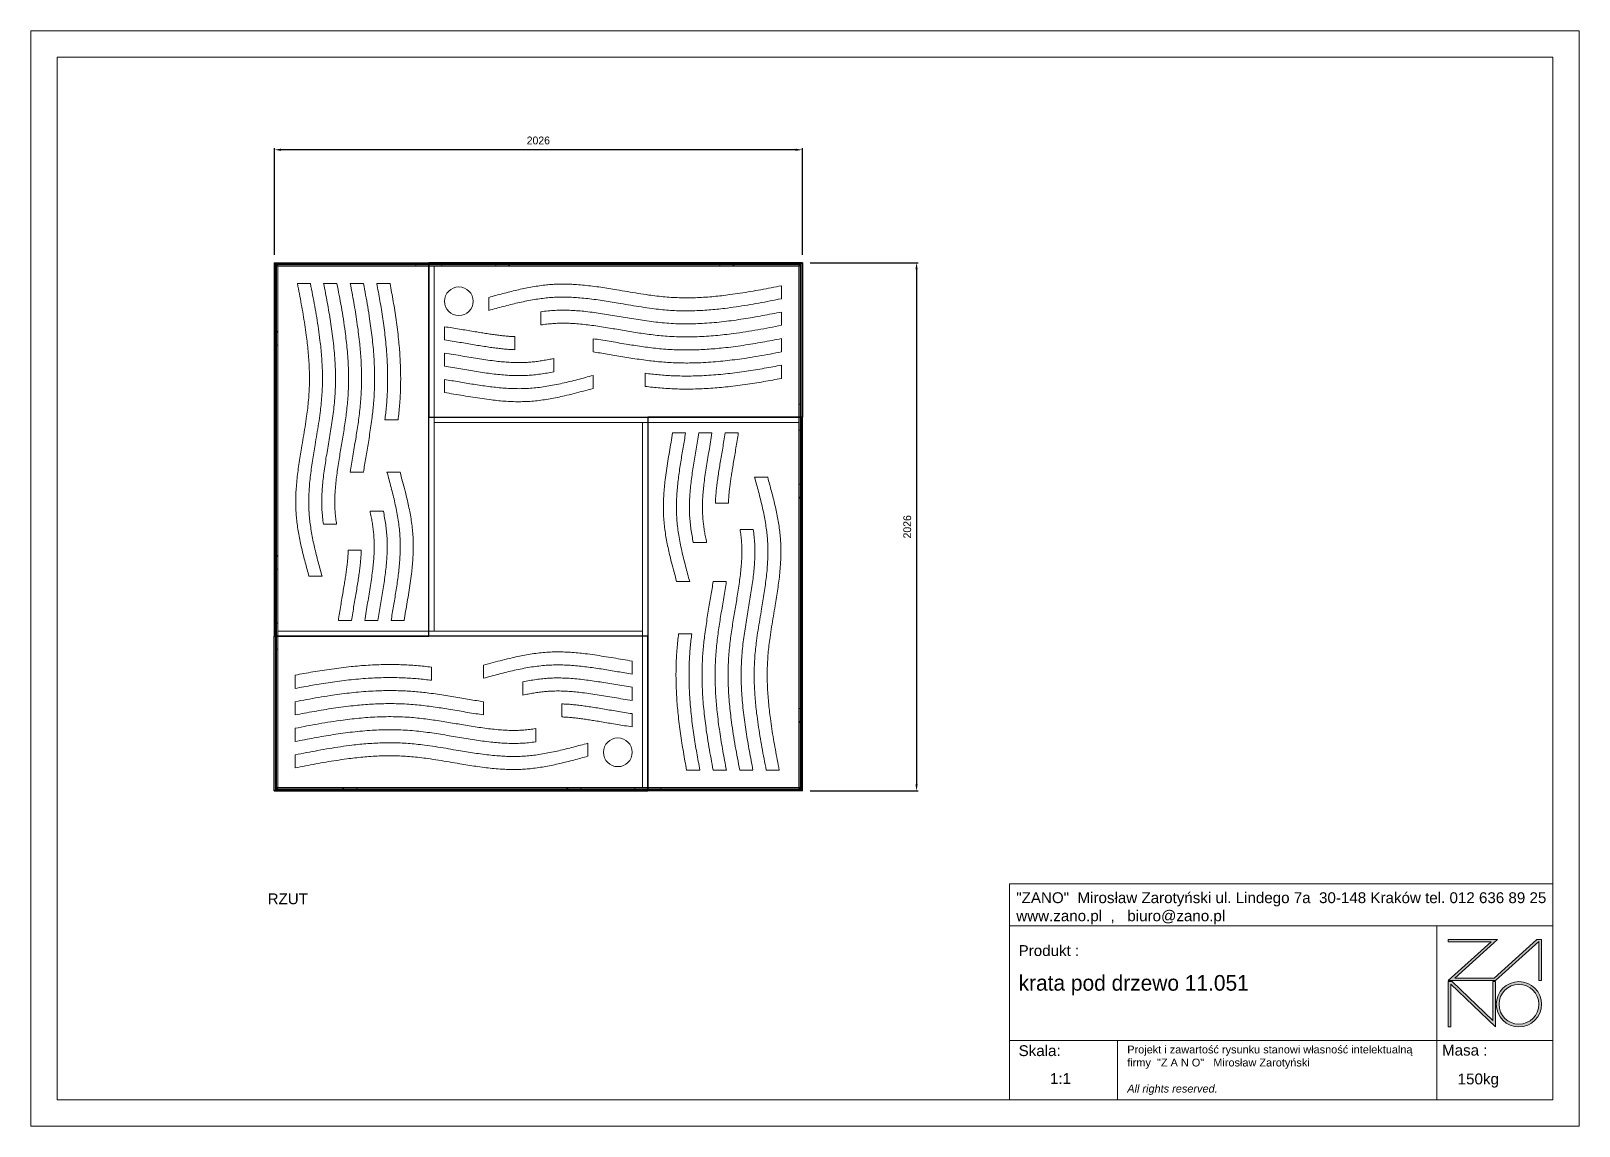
# Model space of a CAD drawing. Header units: millimetres. Extents: x -1846 to 4094, y -2106 to 2094.
import ezdxf

# ---------------------------------------------------------------- set-up
doc = ezdxf.new("R2010")
doc.units = ezdxf.units.MM
doc.header["$PDSIZE"] = -1
doc.layers.add('tabelka', color=155, linetype='Continuous')
doc.layers.add('WYMIAR', color=96, linetype='Continuous')
doc.dimstyles.new('1-1', dxfattribs={"dimtxt": 30, "dimasz": 25, "dimexe": 6.25, "dimexo": 30, "dimgap": 20.625, "dimtad": 1, "dimdec": 1, "dimtxsty": 'Standard', "dimcen": 0, "dimclrd": 2, "dimclre": 2, "dimclrt": 2, "dimadec": 0, "dimazin": 0, "dimtfac": 1, "dimtdec": 1, "dimtmove": 0, "dimatfit": 3, "dimfxl": 0, "dimarcsym": 0})

msp = doc.modelspace()

# ---------------------------------------------------------------- texts
at = {"layer": 'WYMIAR', "insert": (-937.6, -1213.43), "char_height": 41.5951, "width": 196.5247, "attachment_point": 1}
msp.add_mtext('{\\f@Arial Unicode MS|b0|i0|c238|p34;RZUT}', dxfattribs=at)

# ---------------------------------------------------------------- blocks, each defined once
blk = doc.blocks.new('zano')
at = {"layer": 'Defpoints', "lineweight": 5}
for points in [[(6270.2, 3716.2), (6270.2, 3707.4), (6434.8, 3707.4), (6270.2, 3558.4), (6452.4, 3558.4), (6617.9, 3708.2), (6617.9, 3558.4), (6628.6, 3558.4), (6628.6, 3716.2), (6610.7, 3716.2), (6446.1, 3567.2), (6295.4, 3567.2), (6459.9, 3716.2), (6270.2, 3716.2), (6270.2, 3707.4)], [(6270.2, 3554.4), (6286.2, 3554.4), (6441.7, 3405.6), (6441.7, 3554.4), (6452.4, 3554.4), (6452.4, 3380.5), (6281, 3544.6), (6281, 3380.5), (6270.2, 3380.5)]]:
    blk.add_hatch(color=251, dxfattribs=at).paths.add_polyline_path(points)
h = blk.add_hatch(color=251, dxfattribs=at)
h.paths.add_polyline_path([(6454.7, 3467.4, 1), (6628.6, 3467.4, 1)])
h.paths.add_polyline_path([(6617.9, 3467.4, -1), (6465.4, 3467.4, -1)], flags=16)
at = {"layer": 'Defpoints', "color": 251, "lineweight": 5}
blk.add_lwpolyline([(6434.8, 3707.4), (6270.2, 3558.4), (6452.4, 3558.4), (6617.9, 3708.2), (6617.9, 3558.4), (6628.6, 3558.4), (6628.6, 3716.2), (6610.7, 3716.2), (6446.1, 3567.2), (6295.4, 3567.2), (6459.9, 3716.2), (6270.2, 3716.2), (6270.2, 3707.4), (6432.1, 3707.4)], dxfattribs=at)
for points in [[(6270.2, 3716.2), (6270.2, 3707.4), (6434.8, 3707.4), (6270.2, 3558.4), (6452.4, 3558.4), (6617.9, 3708.2), (6617.9, 3558.4), (6628.6, 3558.4), (6628.6, 3716.2), (6610.7, 3716.2), (6446.1, 3567.2), (6295.4, 3567.2), (6459.9, 3716.2), (6270.2, 3716.2), (6270.2, 3707.4)], [(6270.2, 3554.4), (6286.2, 3554.4), (6441.7, 3405.6), (6441.7, 3554.4), (6452.4, 3554.4), (6452.4, 3380.5), (6281, 3544.6), (6281, 3380.5), (6270.2, 3380.5)]]:
    blk.add_lwpolyline(points, close=True, dxfattribs=at)
for radius in [87, 76.3]:
    blk.add_circle((6541.7, 3467.4), radius, dxfattribs=at)
blk = doc.blocks.new('TABELA')
at = {"layer": 'tabelka', "lineweight": 5}
for p, q in [((4587.4, 3929.4), (6672.4, 3929.4)), ((4587.4, 3767.6), (4587.4, 3929.4)), ((4587.4, 3929.4), (6672.4, 3929.4)), ((6226.5, 3767.6), (6226.5, 3329)), ((4587.4, 3329), (6672.4, 3329)), ((5001.6, 3329), (5001.6, 3100.4)), ((6226.5, 3329), (6226.5, 3100.4))]:
    blk.add_line(p, q, dxfattribs=at)
blk.add_lwpolyline([(4587.4, 3767.6), (6672.4, 3767.6), (6672.4, 3100.4), (4587.4, 3100.4)], close=True, dxfattribs=at)
blk.add_blockref('zano', (0, 0))
at = {"layer": 'tabelka', "lineweight": 5, "attachment_point": 1}
for s, insert, char_height, width in [('{\\fArial|b0|i0|c238|p34;"ZANO"  Mirosław Zarotyński ul. Lindego 7a  30-148 Kraków tel. 012 636 89 25\\Pwww.zano.pl  ,   biuro@zano.pl}', (4613, 3896.9), 41.595, 2040.38), ('{\\fArial|b0|i0|c238|p34;Produkt : }', (4622, 3694.1), 41.595, 265.273), ('{\\fCentury Gothic|b0|i0|c238|p34;krata pod drzewo 11.051}', (4622, 3579.5), 60, 1377.188), ('{\\fArial|b0|i0|c238|p34;Skala: }', (4622, 3310.3), 41.595, 191.675), ('{\\fArial|b0|i0|c238|p34;Masa :}', (6246.7, 3312.2), 41.595, 200.457), ('{\\fArial|b0|i0|c238|p34;1:1}', (4742.5, 3203.5), 41.595, 42.482), ('{\\fArial|b0|i0|c238|p34;150kg}', (6306.7, 3201.8), 41.595, 42.482)]:
    blk.add_mtext(s, dxfattribs=dict(at, insert=insert, char_height=char_height, width=width))
at = {"layer": 'tabelka', "color": 1, "lineweight": 5, "insert": (5038.9, 3308.9), "char_height": 30, "width": 1186.12, "attachment_point": 1}
blk.add_mtext('{\\fArial|b0|i0|c0|p34;Projekt i zawartość rysunku stanowi własność intelektualną firmy \\fArial|b0|i0|c238|p34; "Z A N O"   Mirosław Zarotyński\\fArial|b0|i1|c238|p34;\\P\\PAll rights reserved.}', dxfattribs=at)
blk = doc.blocks.new('*D4')
at = {"layer": 'Defpoints', "color": 0}
for p in [(1114.2, 1205.6), (1114.2, -820.4), (1552.4, -820.4)]:
    blk.add_point(p, dxfattribs=at)
at = {"layer": 'WYMIAR', "color": 2, "lineweight": -2}
for p, q in [((1144.2, 1205.6), (1558.6, 1205.6)), ((1552.4, 1180.6), (1552.4, -795.4)), ((1144.2, -820.4), (1558.6, -820.4))]:
    blk.add_line(p, q, dxfattribs=at)
at = {"layer": 'WYMIAR', "color": 2}
for points in [[(1548.2, 1180.6), (1556.6, 1180.6), (1552.4, 1205.6)], [(1548.2, -795.4), (1556.6, -795.4), (1552.4, -820.4)]]:
    blk.add_solid(points, dxfattribs=at)
at = {"layer": 'WYMIAR', "color": 2, "insert": (1516.8, 192.6), "char_height": 30, "attachment_point": 5, "rotation": 90}
blk.add_mtext('2026', dxfattribs=at)
blk = doc.blocks.new('*D5')
at = {"layer": 'Defpoints', "color": 0}
for p in [(-911.8, 1638.6), (-911.8, 1205.6), (1114.2, 1205.6)]:
    blk.add_point(p, dxfattribs=at)
at = {"layer": 'WYMIAR', "color": 2, "lineweight": -2}
for p, q in [((-911.8, 1235.6), (-911.8, 1644.9)), ((1089.2, 1638.6), (-886.8, 1638.6)), ((1114.2, 1235.6), (1114.2, 1644.9))]:
    blk.add_line(p, q, dxfattribs=at)
at = {"layer": 'WYMIAR', "color": 2}
for points in [[(-886.8, 1642.8), (-886.8, 1634.4), (-911.8, 1638.6)], [(1089.2, 1642.8), (1089.2, 1634.4), (1114.2, 1638.6)]]:
    blk.add_solid(points, dxfattribs=at)
at = {"layer": 'WYMIAR', "color": 2, "insert": (101.2, 1674.2), "char_height": 30, "attachment_point": 5}
blk.add_mtext('2026', dxfattribs=at)

# ---------------------------------------------------------------- dimensions: what is measured, and where the dimension line sits
at = {"layer": 'WYMIAR'}
dim = msp.add_linear_dim(base=(-911.84, 1638.6), p1=(1114.16, 1205.64), p2=(-911.84, 1205.64), dimstyle='1-1', dxfattribs=at)
dim.commit()
dim.dimension.update_dxf_attribs({"geometry": '*D5', "text_midpoint": (101.16, 1674.23)})
dim = msp.add_linear_dim(base=(1552.39, -820.36), p1=(1114.16, 1205.64), p2=(1114.16, -820.36), angle=90, dimstyle='1-1', dxfattribs=at)
dim.commit()
dim.dimension.update_dxf_attribs({"geometry": '*D4', "text_midpoint": (1516.76, 192.64)})

# ---------------------------------------------------------------- linework, layer by layer
at = {"color": 7, "linetype": 'Continuous'}
for p, q in [((-911.84, 1205.64), (-911.84, -227.36)), ((-911.84, 1205.64), (-318.84, 1205.64)), ((-318.84, -227.36), (-318.84, 1205.64)), ((1114.16, 1205.64), (-318.84, 1205.64)), ((-318.84, 1205.64), (-318.84, 612.64)), ((1114.16, 1205.64), (1114.16, 612.64)), ((-318.84, 612.64), (1114.16, 612.64)), ((1114.16, 612.64), (521.16, 612.64)), ((521.16, 612.64), (521.16, -820.36)), ((1114.16, -820.36), (1114.16, 612.64)), ((-911.84, -227.36), (-318.84, -227.36)), ((-911.84, -820.36), (-911.84, -227.36)), ((521.16, -227.36), (-911.84, -227.36)), ((521.16, -820.36), (521.16, -227.36)), ((-911.84, -820.36), (521.16, -820.36)), ((1114.16, -820.36), (521.16, -820.36))]:
    msp.add_line(p, q, dxfattribs=at)
at = {"color": 7, "linetype": 'Continuous', "lineweight": 15}
for p, q in [((-911.84, -227.36), (-911.84, 1205.64)), ((-907.34, 1201.14), (-911.84, 1205.64)), ((-318.84, 1205.64), (-911.84, 1205.64)), ((-907.34, -227.36), (-907.34, 1201.14)), ((-318.84, 1201.14), (-907.34, 1201.14)), ((-903.84, -227.36), (-903.84, 1197.64)), ((-318.84, 1197.64), (-903.84, 1197.64)), ((-898.84, 1192.64), (-898.84, -207.36)), ((-298.84, 1192.64), (-898.84, 1192.64)), ((-368.84, 1197.64), (-368.84, 1192.64)), ((-318.84, 1205.64), (-318.84, 1201.14)), ((-318.84, 1205.64), (1114.16, 1205.64)), ((-318.84, 1201.14), (-318.84, 1197.64)), ((-318.84, 1201.14), (1109.66, 1201.14)), ((-318.84, 1197.64), (1106.16, 1197.64)), ((-318.84, 1197.64), (-318.84, 1192.64)), ((1101.16, 1192.64), (-298.84, 1192.64)), ((-298.84, 1192.64), (-298.84, 592.64)), ((-298.84, -207.36), (-298.84, 1192.64)), ((-268.84, 1192.64), (-268.84, 1197.64)), ((-61.84, 1192.64), (-61.84, 1197.64)), ((-11.84, 1192.64), (-11.84, 1197.64)), ((-8.84, 1195.64), (-11.84, 1195.64)), ((-8.84, 1192.64), (-8.84, 1195.64)), ((798.16, 1192.64), (798.16, 1197.64)), ((848.16, 1192.64), (848.16, 1197.64)), ((848.16, 1195.64), (851.16, 1195.64)), ((851.16, 1195.64), (851.16, 1192.64)), ((1101.16, 592.64), (1101.16, 1192.64)), ((1106.16, 612.64), (1106.16, 1197.64)), ((1109.66, 1201.14), (1114.16, 1205.64)), ((1109.66, 612.64), (1109.66, 1201.14)), ((1114.16, 612.64), (1114.16, 1205.64)), ((-773.49, 1125.64), (-823.49, 1125.64)), ((-671.57, 1125.64), (-722.52, 1125.64)), ((-569.69, 1125.64), (-620.62, 1125.64)), ((-467.88, 1125.64), (-518.78, 1125.64)), ((-88.84, 1072.64), (-88.84, 1022.64)), ((1034.16, 1067.28), (1034.16, 1117.28)), ((111.16, 1017.39), (111.16, 966.85)), ((1034.16, 965.37), (1034.16, 1016.32)), ((-258.84, 959.86), (-258.84, 909.33)), ((-898.84, 939.64), (-903.84, 939.64)), ((-901.84, 939.64), (-901.84, 942.64)), ((-901.84, 942.64), (-898.84, 942.64)), ((11.14, 871.95), (11.16, 921.97)), ((311.16, 914), (311.16, 863.49)), ((1034.16, 863.49), (1034.16, 914.42)), ((-898.84, 889.64), (-903.84, 889.64)), ((-258.84, 858.88), (-258.84, 808.28)), ((161.16, 787.32), (161.16, 838.4)), ((311.16, 723.32), (311.16, 773.32)), ((511.16, 781.33), (511.16, 730.93)), ((1034.16, 761.68), (1034.16, 812.58)), ((-258.84, 757.65), (-258.84, 707.65)), ((1106.16, 662.64), (1101.16, 662.64)), ((-487.53, 602.64), (-437.14, 602.64)), ((1106.16, 612.64), (1101.16, 612.64)), ((1109.66, 612.64), (1106.16, 612.64)), ((1106.16, 612.64), (1106.16, -812.36)), ((1114.16, 612.64), (1109.66, 612.64)), ((1109.66, 612.64), (1109.66, -815.86)), ((1114.16, 612.64), (1114.16, -820.36)), ((-298.84, 592.64), (1101.16, 592.64)), ((1101.16, 592.64), (501.16, 592.64)), ((501.16, 592.64), (501.16, -807.36)), ((666.18, 552.64), (616.18, 552.64)), ((767.41, 552.64), (716.81, 552.64)), ((868.39, 552.64), (817.86, 552.64)), ((1101.16, -807.36), (1101.16, 592.64)), ((1101.16, 562.64), (1106.16, 562.64)), ((-620.2, 402.64), (-569.69, 402.64)), ((-429.53, 402.64), (-479.52, 402.64)), ((981.16, 382.64), (931.16, 382.64)), ((1101.16, 355.64), (1106.16, 355.64)), ((1101.16, 305.64), (1106.16, 305.64)), ((1101.16, 302.64), (1104.16, 302.64)), ((1104.16, 302.64), (1104.16, 305.64)), ((-493.52, 252.64), (-544.61, 252.64)), ((780.48, 282.66), (830.5, 282.64)), ((-723.59, 202.64), (-673.05, 202.64)), ((925.92, 182.64), (875.37, 182.64)), ((695.85, 132.64), (746.93, 132.64)), ((-898.84, 79.64), (-903.84, 79.64)), ((-901.84, 82.64), (-901.84, 79.64)), ((-898.84, 82.64), (-901.84, 82.64)), ((-578.15, 102.61), (-628.18, 102.63)), ((-898.84, 29.64), (-903.84, 29.64)), ((-778.84, 2.64), (-728.84, 2.64)), ((631.85, -17.36), (681.85, -17.36)), ((822.53, -17.36), (772.01, -17.36)), ((-898.84, -177.36), (-903.84, -177.36)), ((-666.06, -167.36), (-615.53, -167.36)), ((-565.09, -167.36), (-514.48, -167.36)), ((-463.85, -167.36), (-413.85, -167.36)), ((-911.84, -227.36), (-907.34, -227.36)), ((-911.84, -227.36), (-911.84, -820.36)), ((-907.34, -227.36), (-903.84, -227.36)), ((-907.34, -227.36), (-907.34, -815.86)), ((-903.84, -227.36), (-903.84, -812.36)), ((-903.84, -227.36), (-898.84, -227.36)), ((-898.84, -207.36), (-898.84, -807.36)), ((501.16, -207.36), (-898.84, -207.36)), ((-898.84, -207.36), (-298.84, -207.36)), ((501.16, -807.36), (501.16, -207.36)), ((689.85, -217.36), (639.46, -217.36)), ((-903.84, -277.36), (-898.84, -277.36)), ((-308.84, -396.06), (-308.84, -345.66)), ((-108.84, -338.05), (-108.84, -388.05)), ((461.16, -372.38), (461.16, -322.38)), ((-831.84, -376.41), (-831.84, -427.31)), ((41.16, -402.05), (41.16, -453.13)), ((461.16, -473.61), (461.16, -423.01)), ((-831.84, -478.22), (-831.84, -529.15)), ((-108.84, -528.73), (-108.84, -478.22)), ((191.18, -486.68), (191.16, -536.7)), ((461.16, -574.59), (461.16, -524.06)), ((1101.16, -504.36), (1106.16, -504.36)), ((-831.84, -580.1), (-831.84, -631.05)), ((91.16, -632.12), (91.16, -581.57)), ((1101.16, -554.36), (1106.16, -554.36)), ((1104.16, -557.36), (1101.16, -557.36)), ((1104.16, -554.36), (1104.16, -557.36)), ((291.16, -687.36), (291.16, -637.36)), ((-831.84, -682.01), (-831.84, -732.01)), ((670.2, -740.36), (721.1, -740.36)), ((772.02, -740.36), (822.95, -740.36)), ((873.89, -740.36), (924.85, -740.36)), ((975.81, -740.36), (1025.81, -740.36)), ((-907.34, -815.86), (-911.84, -820.36)), ((521.16, -820.36), (-911.84, -820.36)), ((521.16, -815.86), (-907.34, -815.86)), ((521.16, -812.36), (-903.84, -812.36)), ((-898.84, -807.36), (501.16, -807.36)), ((-648.84, -810.36), (-648.84, -807.36)), ((-645.84, -810.36), (-648.84, -810.36)), ((-645.84, -807.36), (-645.84, -812.36)), ((-595.84, -807.36), (-595.84, -812.36)), ((211.16, -807.36), (211.16, -810.36)), ((211.16, -810.36), (214.16, -810.36)), ((214.16, -807.36), (214.16, -812.36)), ((264.16, -807.36), (264.16, -812.36)), ((471.16, -807.36), (471.16, -812.36)), ((501.16, -807.36), (1101.16, -807.36)), ((521.16, -812.36), (521.16, -807.36)), ((521.16, -815.86), (521.16, -812.36)), ((521.16, -812.36), (1106.16, -812.36)), ((521.16, -820.36), (521.16, -815.86)), ((521.16, -815.86), (1109.66, -815.86)), ((521.16, -820.36), (1114.16, -820.36)), ((571.16, -812.36), (571.16, -807.36)), ((1109.66, -815.86), (1114.16, -820.36))]:
    msp.add_line(p, q, dxfattribs=at)
at = {"color": 7, "linetype": 'Continuous', "lineweight": 15, "flags": 128}
for points in [[(-903.84, 1197.64), (-903.89, 1197.69), (-904.05, 1197.85), (-904.31, 1198.1), (-904.66, 1198.45), (-905.09, 1198.89), (-905.59, 1199.39), (-906.14, 1199.94), (-906.73, 1200.53), (-907.34, 1201.14)], [(-907.34, 1201.14), (-906.73, 1200.53), (-906.14, 1199.94), (-905.59, 1199.39), (-905.09, 1198.89), (-904.66, 1198.45), (-904.31, 1198.1), (-904.05, 1197.85), (-903.89, 1197.69), (-903.84, 1197.64)], [(-898.84, 1192.64), (-899.52, 1193.31), (-900.73, 1194.52), (-901.79, 1195.58), (-902.66, 1196.46), (-903.31, 1197.1), (-903.7, 1197.5), (-903.84, 1197.64)], [(-903.84, 1197.64), (-903.73, 1197.53), (-903.42, 1197.21), (-902.9, 1196.7), (-902.2, 1196), (-901.34, 1195.13), (-900.34, 1194.14), (-899.23, 1193.03), (-898.84, 1192.64)], [(1101.16, 1192.64), (1101.84, 1193.31), (1103.05, 1194.52), (1104.11, 1195.58), (1104.98, 1196.46), (1105.63, 1197.1), (1106.03, 1197.5), (1106.16, 1197.64)], [(1106.16, 1197.64), (1106.06, 1197.53), (1105.74, 1197.21), (1105.22, 1196.7), (1104.52, 1196), (1103.66, 1195.13), (1102.66, 1194.14), (1101.56, 1193.03), (1101.16, 1192.64)], [(1106.16, 1197.64), (1106.22, 1197.69), (1106.37, 1197.85), (1106.63, 1198.1), (1106.98, 1198.45), (1107.41, 1198.89), (1107.91, 1199.39), (1108.47, 1199.94), (1109.05, 1200.53), (1109.66, 1201.14)], [(1109.66, 1201.14), (1109.05, 1200.53), (1108.47, 1199.94), (1107.91, 1199.39), (1107.41, 1198.89), (1106.98, 1198.45), (1106.63, 1198.1), (1106.37, 1197.85), (1106.22, 1197.69), (1106.16, 1197.64)], [(-903.84, -812.36), (-903.89, -812.42), (-904.05, -812.58), (-904.31, -812.83), (-904.66, -813.18), (-905.09, -813.62), (-905.59, -814.11), (-906.14, -814.67), (-906.73, -815.26), (-907.34, -815.86)], [(-907.34, -815.86), (-906.73, -815.26), (-906.14, -814.67), (-905.59, -814.11), (-905.09, -813.62), (-904.66, -813.18), (-904.31, -812.83), (-904.05, -812.58), (-903.89, -812.42), (-903.84, -812.36)], [(-898.84, -807.36), (-899.52, -808.04), (-900.73, -809.25), (-901.79, -810.31), (-902.66, -811.19), (-903.31, -811.83), (-903.7, -812.23), (-903.84, -812.36)], [(-903.84, -812.36), (-903.73, -812.26), (-903.42, -811.94), (-902.9, -811.43), (-902.2, -810.73), (-901.34, -809.86), (-900.34, -808.86), (-899.23, -807.76), (-898.84, -807.36)], [(1101.16, -807.36), (1101.84, -808.04), (1103.05, -809.25), (1104.11, -810.31), (1104.98, -811.19), (1105.63, -811.83), (1106.03, -812.23), (1106.16, -812.36)], [(1106.16, -812.36), (1106.06, -812.26), (1105.74, -811.94), (1105.22, -811.43), (1104.52, -810.73), (1103.66, -809.86), (1102.66, -808.86), (1101.56, -807.76), (1101.16, -807.36)], [(1106.16, -812.36), (1106.22, -812.42), (1106.37, -812.58), (1106.63, -812.83), (1106.98, -813.18), (1107.41, -813.62), (1107.91, -814.11), (1108.47, -814.67), (1109.05, -815.26), (1109.66, -815.86)], [(1109.66, -815.86), (1109.05, -815.26), (1108.47, -814.67), (1107.91, -814.11), (1107.41, -813.62), (1106.98, -813.18), (1106.63, -812.83), (1106.37, -812.58), (1106.22, -812.42), (1106.16, -812.36)]]:
    msp.add_lwpolyline(points, dxfattribs=at)
at = {"color": 7, "linetype": 'Continuous', "lineweight": 15}
for centre in [(-203.84, 1057.64), (406.16, -672.36)]:
    msp.add_circle(centre, 55, dxfattribs=at)
for points, knots in [([(-823.49, 1125.64), (-820.89, 1112.47), (-815.71, 1086.14), (-808.24, 1046.63), (-801.18, 1007.12), (-794.72, 967.59), (-789.41, 930.86), (-785.2, 896.95), (-781.99, 865.86), (-779.49, 834.75), (-777.78, 803.64), (-776.95, 772.5), (-777.07, 741.36), (-778.21, 710.19), (-780.47, 679.02), (-783.73, 647.85), (-788.19, 613.45), (-793.9, 575.85), (-800.69, 535.07), (-807.1, 497.52), (-812.79, 463.19), (-817.6, 432.09), (-821.88, 401.03), (-825.45, 369.99), (-827.92, 341.19), (-829.36, 314.63), (-829.9, 290.32), (-829.59, 266.04), (-828.3, 241.8), (-825.95, 216.65), (-822.53, 190.61), (-818.03, 163.68), (-812.73, 136.79), (-806.76, 109.92), (-800.25, 83.08), (-793.34, 56.25), (-786.15, 29.44), (-781.28, 11.57), (-778.84, 2.64)], [0, 0, 0, 0, 0.0354588, 0.070876, 0.10623, 0.1415039, 0.1766863, 0.2042634, 0.2317847, 0.259257, 0.2866916, 0.3141056, 0.3415215, 0.3689681, 0.3964792, 0.4240753, 0.4517566, 0.4881126, 0.5245418, 0.5609769, 0.5887594, 0.6164736, 0.6440946, 0.6716063, 0.6990035, 0.7204558, 0.7418557, 0.7632234, 0.7845876, 0.8059824, 0.8299272, 0.8539636, 0.8781012, 0.9023388, 0.9266664, 0.9510675, 0.9755204, 1, 1, 1, 1]), ([(-728.84, 2.64), (-731.37, 11.9), (-736.42, 30.42), (-743.86, 58.22), (-750.99, 86.03), (-757.68, 113.86), (-763.77, 141.71), (-769.11, 169.6), (-773.42, 196.76), (-776.66, 223.18), (-778.81, 248.87), (-779.82, 274.6), (-779.79, 300.36), (-778.84, 326.16), (-776.95, 353.71), (-774.05, 383.01), (-770.16, 414.06), (-765.63, 445.14), (-760.65, 476.24), (-754.88, 510.58), (-748.47, 548.14), (-741.82, 588.93), (-736.38, 626.53), (-732.26, 660.93), (-729.39, 692.1), (-727.6, 723.28), (-726.9, 754.43), (-727.18, 785.39), (-728.37, 816.14), (-730.36, 846.7), (-733.09, 877.24), (-736.97, 912.15), (-742.25, 951.41), (-749.11, 994.99), (-756.74, 1038.55), (-764.92, 1082.1), (-770.63, 1111.12), (-773.49, 1125.64)], [0, 0, 0, 0, 0.0253775, 0.0507253, 0.0760157, 0.1012248, 0.1263351, 0.1513369, 0.1762314, 0.1989685, 0.2216485, 0.2443048, 0.2669774, 0.2896968, 0.3124828, 0.3399278, 0.3674867, 0.3951495, 0.4228957, 0.4506983, 0.4871394, 0.5235519, 0.5598726, 0.5875191, 0.6150786, 0.6425588, 0.6699885, 0.6974005, 0.724331, 0.7512886, 0.7782873, 0.8053363, 0.8440733, 0.8829241, 0.9218772, 0.9609119, 1, 1, 1, 1]), ([(-722.52, 1125.64), (-720.15, 1113.54), (-715.41, 1089.3), (-708.55, 1052.84), (-702.03, 1016.21), (-695.97, 979.41), (-690.52, 942.43), (-685.79, 905.26), (-681.92, 867.9), (-679.14, 831.64), (-677.46, 796.48), (-676.85, 762.44), (-677.36, 728.26), (-679.09, 694.03), (-682.07, 659.93), (-686.02, 626.12), (-690.72, 592.65), (-695.92, 559.51), (-701.4, 526.7), (-706.94, 494.22), (-712.31, 462.08), (-717.32, 430.29), (-721.75, 398.85), (-725.32, 368.62), (-727.91, 339.6), (-729.48, 311.78), (-729.97, 284.28), (-729.22, 257.02), (-727.16, 229.81), (-724.79, 211.74), (-723.59, 202.64)], [0, 0, 0, 0, 0.0397557, 0.0796416, 0.1196394, 0.1597351, 0.19992, 0.2401918, 0.2805564, 0.3210266, 0.3574763, 0.3940538, 0.4307896, 0.4677143, 0.5045529, 0.5411434, 0.5774836, 0.6135545, 0.6493247, 0.6847534, 0.7197961, 0.754407, 0.7885452, 0.8221797, 0.8525547, 0.8824987, 0.9120363, 0.9412187, 0.9704007, 1, 1, 1, 1]), ([(-673.05, 202.64), (-674.15, 210.31), (-676.32, 225.47), (-678.49, 248.12), (-679.69, 270.63), (-679.88, 293.34), (-679.19, 316.53), (-677.59, 341.69), (-675, 368.89), (-671.4, 398.16), (-667.07, 428.1), (-662.38, 457.56), (-657.53, 486.5), (-652.7, 514.85), (-647.86, 543.71), (-643.15, 573.05), (-638.73, 602.9), (-634.77, 633.26), (-631.44, 664.13), (-628.8, 696.89), (-627.24, 731.31), (-626.86, 767.11), (-627.64, 802.61), (-629.45, 837.83), (-632.18, 872.75), (-635.73, 907.38), (-640.51, 945.96), (-646.72, 988.4), (-654.44, 1034.61), (-662.77, 1080.31), (-668.64, 1110.57), (-671.57, 1125.64)], [0, 0, 0, 0, 0.0250104, 0.0493882, 0.0733418, 0.0977001, 0.1226224, 0.1481429, 0.1790036, 0.210714, 0.2432446, 0.2765613, 0.3069358, 0.3378679, 0.3693289, 0.4012896, 0.4337322, 0.4666414, 0.5000125, 0.5338533, 0.5726465, 0.6111115, 0.6492789, 0.6871748, 0.7248218, 0.7622347, 0.7994231, 0.8502024, 0.900569, 0.9505106, 1, 1, 1, 1]), ([(-620.62, 1125.64), (-618.3, 1113.62), (-613.64, 1089.44), (-606.94, 1052.91), (-600.56, 1015.91), (-594.66, 978.42), (-589.36, 940.44), (-585.13, 904.74), (-581.9, 871.4), (-579.55, 840.48), (-577.9, 809.25), (-577.02, 777.71), (-576.99, 745.86), (-577.88, 713.73), (-579.77, 681.61), (-582.61, 649.85), (-586.18, 618.76), (-590.3, 588.39), (-594.78, 558.74), (-599.75, 528.15), (-605.07, 496.7), (-610.54, 464.47), (-615.7, 433.25), (-618.72, 412.72), (-620.2, 402.64)], [0, 0, 0, 0, 0.0503601, 0.1012929, 0.1527839, 0.2048237, 0.257411, 0.3105491, 0.3526946, 0.3952018, 0.438078, 0.4813392, 0.5250041, 0.5690946, 0.6135406, 0.6573526, 0.7002648, 0.7422838, 0.7834065, 0.823616, 0.8698053, 0.9146393, 0.9580647, 1, 1, 1, 1]), ([(-569.69, 402.64), (-568.34, 411.58), (-565.59, 429.84), (-560.97, 457.71), (-556.06, 486.66), (-550.98, 516.67), (-545.9, 547.73), (-541, 579.85), (-536.82, 610.58), (-533.43, 639.79), (-530.79, 667.33), (-528.79, 695.34), (-527.52, 723.51), (-526.97, 751.51), (-527.08, 779.24), (-527.89, 810.29), (-529.66, 844.55), (-532.59, 881.92), (-536.36, 918.72), (-540.86, 954.95), (-546.46, 994.21), (-553.27, 1036.38), (-561.23, 1081.33), (-566.89, 1110.96), (-569.69, 1125.64)], [0, 0, 0, 0, 0.037208, 0.0759869, 0.1162716, 0.158027, 0.2012015, 0.2457784, 0.2917369, 0.3288208, 0.3667612, 0.4055501, 0.4443636, 0.4827779, 0.5208055, 0.5584576, 0.610558, 0.6619638, 0.7126879, 0.7627534, 0.8121669, 0.8758982, 0.938513, 1, 1, 1, 1]), ([(-518.78, 1125.64), (-516.71, 1114.71), (-512.53, 1092.69), (-506.54, 1059.31), (-500.79, 1025.32), (-495.41, 990.69), (-490.49, 955.43), (-486.15, 919.52), (-482.49, 882.95), (-479.76, 847.24), (-477.94, 812.46), (-477.01, 778.65), (-476.99, 744.34), (-477.88, 712.09), (-479.53, 682.21), (-481.69, 655.09), (-484.34, 628.6), (-486.47, 611.21), (-487.53, 602.64)], [0, 0, 0, 0, 0.063346, 0.1277679, 0.1932623, 0.2598248, 0.3274548, 0.3961632, 0.465962, 0.5368801, 0.6002269, 0.6644679, 0.7296246, 0.7957171, 0.8482773, 0.9001797, 0.950741, 1, 1, 1, 1]), ([(-437.14, 602.64), (-436.03, 611.98), (-433.78, 630.97), (-431.06, 659.98), (-428.94, 689.66), (-427.59, 719.57), (-426.98, 749.25), (-427.06, 780.24), (-427.91, 812.49), (-429.59, 845.93), (-431.98, 878.8), (-435.18, 913.09), (-439.23, 948.72), (-444.14, 985.62), (-449.57, 1021.72), (-455.4, 1057.05), (-461.49, 1091.61), (-465.77, 1114.37), (-467.88, 1125.64)], [0, 0, 0, 0, 0.0536353, 0.1090064, 0.1660909, 0.2232567, 0.2796513, 0.3352947, 0.3999207, 0.4635353, 0.5261472, 0.5877642, 0.6598476, 0.7305703, 0.7999428, 0.8679748, 0.9346601, 1, 1, 1, 1]), ([(1034.16, 1117.28), (1020.99, 1114.69), (994.67, 1109.51), (955.16, 1102.04), (915.64, 1094.98), (876.12, 1088.52), (839.39, 1083.21), (805.47, 1079), (774.38, 1075.78), (743.28, 1073.28), (712.16, 1071.58), (681.03, 1070.74), (649.88, 1070.86), (618.72, 1072), (587.55, 1074.27), (556.38, 1077.53), (521.98, 1081.98), (484.38, 1087.69), (443.6, 1094.48), (406.04, 1100.9), (371.71, 1106.58), (340.62, 1111.39), (309.55, 1115.68), (278.52, 1119.25), (249.71, 1121.72), (223.16, 1123.15), (198.85, 1123.7), (174.57, 1123.39), (150.33, 1122.1), (125.18, 1119.75), (99.14, 1116.32), (72.21, 1111.83), (45.31, 1106.53), (18.45, 1100.56), (-8.39, 1094.05), (-35.22, 1087.13), (-62.03, 1079.95), (-79.9, 1075.07), (-88.84, 1072.64)], [0, 0, 0, 0, 0.0354588, 0.070876, 0.1062301, 0.1415038, 0.1766863, 0.2042634, 0.2317848, 0.259257, 0.2866916, 0.3141056, 0.3415215, 0.368968, 0.3964792, 0.4240753, 0.4517566, 0.4881126, 0.5245418, 0.5609769, 0.5887594, 0.6164736, 0.6440946, 0.6716062, 0.6990034, 0.7204558, 0.7418557, 0.7632233, 0.7845877, 0.8059824, 0.8299271, 0.8539636, 0.8781011, 0.9023387, 0.9266664, 0.9510676, 0.9755203, 1, 1, 1, 1]), ([(-88.84, 1022.64), (-79.57, 1025.16), (-61.05, 1030.22), (-33.25, 1037.66), (-5.44, 1044.79), (22.39, 1051.48), (50.24, 1057.57), (78.13, 1062.9), (105.29, 1067.22), (131.71, 1070.46), (157.39, 1072.6), (183.13, 1073.62), (208.89, 1073.59), (234.68, 1072.64), (262.23, 1070.74), (291.54, 1067.85), (322.59, 1063.96), (353.67, 1059.43), (384.77, 1054.45), (419.11, 1048.68), (456.67, 1042.27), (497.45, 1035.62), (535.06, 1030.17), (569.46, 1026.05), (600.63, 1023.18), (631.8, 1021.39), (662.96, 1020.69), (693.92, 1020.98), (724.67, 1022.17), (755.23, 1024.16), (785.77, 1026.89), (820.68, 1030.76), (859.93, 1036.05), (903.51, 1042.9), (947.08, 1050.54), (990.63, 1058.72), (1019.64, 1064.43), (1034.16, 1067.28)], [0, 0, 0, 0, 0.0253776, 0.0507254, 0.0760157, 0.1012249, 0.1263352, 0.151337, 0.1762314, 0.1989686, 0.2216484, 0.2443048, 0.2669775, 0.2896968, 0.3124828, 0.3399278, 0.3674868, 0.3951495, 0.4228957, 0.4506983, 0.4871394, 0.5235519, 0.5598726, 0.587519, 0.6150786, 0.6425587, 0.6699885, 0.6974005, 0.724331, 0.7512886, 0.7782873, 0.8053363, 0.8440733, 0.882924, 0.9218772, 0.9609119, 1, 1, 1, 1]), ([(1034.16, 1016.32), (1022.06, 1013.95), (997.83, 1009.21), (961.37, 1002.35), (924.74, 995.83), (887.94, 989.77), (850.95, 984.31), (813.79, 979.58), (776.43, 975.71), (740.16, 972.94), (705, 971.26), (670.97, 970.65), (636.78, 971.16), (602.55, 972.88), (568.46, 975.86), (534.65, 979.82), (501.17, 984.52), (468.03, 989.72), (435.23, 995.2), (402.75, 1000.74), (370.61, 1006.11), (338.82, 1011.12), (307.38, 1015.55), (277.15, 1019.12), (248.13, 1021.71), (220.3, 1023.28), (192.81, 1023.76), (165.55, 1023.02), (138.34, 1020.96), (120.26, 1018.58), (111.16, 1017.39)], [0, 0, 0, 0, 0.03975574, 0.0796416, 0.11963939, 0.15973508, 0.19991997, 0.24019185, 0.28055646, 0.3210266, 0.35747629, 0.39405387, 0.43078956, 0.46771425, 0.50455283, 0.54114335, 0.57748362, 0.61355449, 0.64932461, 0.68475337, 0.71979616, 0.75440704, 0.7885453, 0.82217963, 0.85255475, 0.88249861, 0.91203622, 0.94121871, 0.97040063, 1, 1, 1, 1]), ([(11.16, 921.97), (5.72, 922.21), (-5.49, 922.69), (-22.78, 924.06), (-41.02, 925.9), (-60.2, 928.24), (-80.3, 931.02), (-101.3, 934.21), (-123.97, 937.87), (-148.34, 941.96), (-174.48, 946.4), (-201.66, 950.97), (-229.88, 955.56), (-249.07, 958.41), (-258.84, 959.86)], [0, 0, 0, 0, 0.05988296, 0.12342714, 0.19062537, 0.26147377, 0.33587951, 0.41376377, 0.49510194, 0.58835482, 0.68557912, 0.78662014, 0.89143261, 1, 1, 1, 1]), ([(111.16, 966.85), (118.84, 967.95), (134, 970.12), (156.64, 972.29), (179.16, 973.49), (201.87, 973.68), (225.06, 972.99), (250.22, 971.39), (277.42, 968.8), (306.69, 965.2), (336.63, 960.87), (366.09, 956.18), (395.03, 951.33), (423.38, 946.5), (452.23, 941.66), (481.58, 936.95), (511.43, 932.53), (541.79, 928.57), (572.65, 925.24), (605.42, 922.6), (639.84, 921.04), (675.63, 920.66), (711.14, 921.44), (746.36, 923.24), (781.28, 925.98), (815.9, 929.52), (854.49, 934.31), (896.93, 940.51), (943.14, 948.23), (988.83, 956.56), (1019.1, 962.44), (1034.16, 965.37)], [0, 0, 0, 0, 0.0250104, 0.0493881, 0.0733418, 0.0977, 0.1226224, 0.1481429, 0.1790036, 0.210714, 0.2432446, 0.2765613, 0.3069358, 0.3378679, 0.3693289, 0.4012896, 0.4337321, 0.4666413, 0.5000125, 0.5338532, 0.5726464, 0.6111115, 0.6492789, 0.6871748, 0.7248219, 0.7622346, 0.7994231, 0.8502024, 0.9005691, 0.9505105, 1, 1, 1, 1]), ([(-258.84, 909.33), (-248.92, 907.83), (-229.37, 904.86), (-200.56, 900.1), (-172.65, 895.38), (-145.67, 890.79), (-119.6, 886.48), (-94.92, 882.63), (-71.62, 879.3), (-49.66, 876.54), (-28.6, 874.37), (-8.43, 872.75), (4.72, 872.21), (11.14, 871.95)], [0, 0, 0, 0, 0.1103631, 0.217451, 0.3212574, 0.4216455, 0.5185532, 0.6118458, 0.6963811, 0.7775348, 0.8551955, 0.9293484, 1, 1, 1, 1]), ([(1034.16, 914.42), (1022.14, 912.1), (997.97, 907.43), (961.44, 900.74), (924.43, 894.36), (886.95, 888.46), (848.96, 883.16), (813.27, 878.93), (779.93, 875.69), (749.01, 873.35), (717.78, 871.7), (686.24, 870.82), (654.39, 870.78), (622.26, 871.67), (590.14, 873.56), (558.38, 876.41), (527.28, 879.98), (496.92, 884.09), (467.27, 888.58), (436.67, 893.55), (405.22, 898.87), (373, 904.34), (341.78, 909.49), (321.25, 912.52), (311.16, 914)], [0, 0, 0, 0, 0.05036, 0.101293, 0.1527839, 0.2048237, 0.2574111, 0.310549, 0.3526947, 0.3952018, 0.438078, 0.4813392, 0.5250041, 0.5690945, 0.6135405, 0.6573526, 0.7002648, 0.7422838, 0.7834064, 0.8236159, 0.8698052, 0.9146394, 0.9580648, 1, 1, 1, 1]), ([(161.16, 838.4), (154.03, 836.92), (139.92, 833.98), (118.87, 830.24), (98.21, 827.14), (77.92, 824.77), (57.9, 823.16), (36.67, 822.33), (13.93, 822.37), (-10.54, 823.37), (-35.57, 825.23), (-62.84, 828.05), (-92.4, 831.86), (-124.3, 836.63), (-156.93, 841.96), (-190.26, 847.62), (-224.29, 853.4), (-247.25, 857.05), (-258.84, 858.88)], [0, 0, 0, 0, 0.051568, 0.1019964, 0.1512884, 0.1994587, 0.2465619, 0.2934001, 0.3497529, 0.4074939, 0.4666915, 0.5273637, 0.6015044, 0.6776391, 0.7556745, 0.8354861, 0.9169636, 1, 1, 1, 1]), ([(311.16, 863.49), (320.1, 862.14), (338.36, 859.39), (366.24, 854.77), (395.19, 849.86), (425.19, 844.78), (456.25, 839.69), (488.38, 834.8), (519.11, 830.62), (548.32, 827.22), (575.85, 824.59), (603.86, 822.59), (632.03, 821.32), (660.04, 820.76), (687.77, 820.87), (718.81, 821.69), (753.08, 823.46), (790.45, 826.39), (827.25, 830.16), (863.47, 834.65), (902.74, 840.26), (944.91, 847.06), (989.86, 855.03), (1019.48, 860.69), (1034.16, 863.49)], [0, 0, 0, 0, 0.03720803, 0.07598704, 0.11627176, 0.158027, 0.20120157, 0.24577838, 0.29173684, 0.32882081, 0.36676132, 0.40555018, 0.44436358, 0.48277792, 0.52080552, 0.55845768, 0.610558, 0.66196376, 0.71268789, 0.76275339, 0.81216696, 0.8758982, 0.93851301, 1, 1, 1, 1]), ([(-258.84, 808.28), (-248.41, 806.6), (-227.64, 803.26), (-196.68, 797.99), (-166.02, 792.79), (-135.66, 787.82), (-105.62, 783.25), (-75.9, 779.26), (-46.52, 776.01), (-18.44, 773.74), (8.33, 772.49), (33.82, 772.26), (59.12, 773.09), (84.39, 775.11), (109.8, 778.23), (135.45, 782.27), (152.55, 785.63), (161.16, 787.32)], [0, 0, 0, 0, 0.07479623, 0.1489555, 0.22239705, 0.29503458, 0.36678516, 0.43757705, 0.50736027, 0.57611465, 0.63699914, 0.69712954, 0.75660869, 0.81619903, 0.87658753, 0.93784468, 1, 1, 1, 1]), ([(311.16, 773.32), (301.33, 770.64), (281.67, 765.27), (252.18, 757.4), (222.66, 749.89), (193.13, 742.91), (163.56, 736.66), (134.51, 731.39), (105.98, 727.24), (77.96, 724.27), (49.89, 722.59), (21.78, 722.22), (-6.37, 723), (-34.55, 724.78), (-62.76, 727.42), (-91, 730.78), (-119.26, 734.72), (-156.68, 740.49), (-203.16, 748.42), (-240.27, 754.57), (-258.84, 757.65)], [0, 0, 0, 0, 0.0529113, 0.1057532, 0.1584609, 0.2109807, 0.2632747, 0.3153271, 0.3641942, 0.412894, 0.4614952, 0.5100969, 0.5587877, 0.6076253, 0.6566411, 0.705843, 0.7552208, 0.8047488, 0.9023267, 1, 1, 1, 1]), ([(1034.16, 812.58), (1023.24, 810.5), (1001.22, 806.33), (967.84, 800.33), (933.84, 794.59), (899.22, 789.21), (863.96, 784.29), (828.05, 779.94), (791.48, 776.29), (755.77, 773.55), (720.98, 771.74), (687.17, 770.81), (652.87, 770.78), (620.62, 771.68), (590.74, 773.32), (563.62, 775.49), (537.13, 778.14), (519.74, 780.27), (511.16, 781.33)], [0, 0, 0, 0, 0.0633461, 0.1277679, 0.1932623, 0.2598249, 0.327455, 0.3961633, 0.465962, 0.53688, 0.6002271, 0.664468, 0.7296247, 0.7957172, 0.8482776, 0.9001798, 0.9507411, 1, 1, 1, 1]), ([(-258.84, 707.65), (-246.81, 705.68), (-222.74, 701.74), (-186.71, 695.56), (-150.69, 689.57), (-114.7, 684.01), (-81.29, 679.52), (-50.49, 676.18), (-22.29, 673.89), (5.88, 672.53), (34.02, 672.23), (62.11, 673.15), (90.16, 675.42), (118.15, 678.88), (146.09, 683.39), (173.99, 688.79), (204.76, 695.56), (238.35, 703.79), (274.76, 713.39), (299.02, 720.01), (311.16, 723.32)], [0, 0, 0, 0, 0.0632783, 0.1265697, 0.1897765, 0.2528063, 0.3155854, 0.3647067, 0.4136425, 0.462411, 0.5110543, 0.5596433, 0.6082766, 0.6570427, 0.7059959, 0.7551613, 0.8045392, 0.8694863, 0.9346782, 1, 1, 1, 1]), ([(511.16, 730.93), (520.51, 729.83), (539.5, 727.57), (568.51, 724.86), (598.19, 722.74), (628.1, 721.39), (657.77, 720.78), (688.77, 720.85), (721.02, 721.7), (754.46, 723.39), (787.32, 725.78), (821.61, 728.98), (857.25, 733.02), (894.14, 737.94), (930.25, 743.37), (965.57, 749.19), (1000.13, 755.29), (1022.9, 759.56), (1034.16, 761.68)], [0, 0, 0, 0, 0.0536352, 0.1090064, 0.1660908, 0.2232566, 0.2796513, 0.3352946, 0.3999207, 0.4635352, 0.5261471, 0.5877641, 0.6598475, 0.7305703, 0.7999428, 0.8679748, 0.9346602, 1, 1, 1, 1]), ([(616.18, 552.64), (614.21, 540.6), (610.26, 516.54), (604.09, 480.5), (598.09, 444.49), (592.53, 408.5), (588.05, 375.09), (584.7, 344.28), (582.42, 316.08), (581.05, 287.92), (580.76, 259.78), (581.68, 231.68), (583.95, 203.64), (587.41, 175.65), (591.92, 147.71), (597.31, 119.81), (604.09, 89.04), (612.32, 55.45), (621.91, 19.03), (628.54, -5.22), (631.85, -17.36)], [0, 0, 0, 0, 0.0632783, 0.1265697, 0.1897765, 0.2528064, 0.3155854, 0.3647066, 0.4136427, 0.462411, 0.5110543, 0.5596432, 0.6082765, 0.6570427, 0.7059959, 0.7551613, 0.8045392, 0.8694862, 0.9346781, 1, 1, 1, 1]), ([(681.85, -17.36), (679.17, -7.53), (673.8, 12.12), (665.93, 41.62), (658.42, 71.13), (651.44, 100.67), (645.18, 130.24), (639.92, 159.29), (635.77, 187.82), (632.8, 215.83), (631.11, 243.9), (630.75, 272.02), (631.52, 300.17), (633.31, 328.35), (635.95, 356.56), (639.31, 384.8), (643.25, 413.06), (649.02, 450.47), (656.95, 496.96), (663.1, 534.07), (666.18, 552.64)], [0, 0, 0, 0, 0.0529114, 0.1057532, 0.1584609, 0.2109808, 0.2632748, 0.3153272, 0.3641942, 0.4128939, 0.4614953, 0.510097, 0.5587878, 0.6076253, 0.6566412, 0.7058431, 0.7552208, 0.8047489, 0.9023268, 1, 1, 1, 1]), ([(716.81, 552.64), (715.13, 542.21), (711.79, 521.44), (706.52, 490.48), (701.32, 459.82), (696.34, 429.46), (691.78, 399.42), (687.78, 369.7), (684.53, 340.32), (682.27, 312.24), (681.02, 285.47), (680.78, 259.97), (681.62, 234.67), (683.64, 209.4), (686.75, 184), (690.8, 158.35), (694.15, 141.25), (695.85, 132.64)], [0, 0, 0, 0, 0.07479623, 0.14895549, 0.22239706, 0.29503459, 0.36678516, 0.43757706, 0.50736029, 0.57611466, 0.63699914, 0.69712954, 0.7566087, 0.81619903, 0.87658755, 0.93784467, 1, 1, 1, 1]), ([(746.93, 132.64), (745.44, 139.77), (742.5, 153.88), (738.77, 174.93), (735.67, 195.59), (733.3, 215.88), (731.69, 235.9), (730.86, 257.12), (730.9, 279.87), (731.9, 304.34), (733.76, 329.36), (736.57, 356.63), (740.38, 386.2), (745.16, 418.1), (750.49, 450.72), (756.14, 484.06), (761.93, 518.09), (765.57, 541.05), (767.41, 552.64)], [0, 0, 0, 0, 0.0515679, 0.1019964, 0.1512884, 0.1994587, 0.2465619, 0.2934001, 0.3497529, 0.4074939, 0.4666915, 0.5273637, 0.6015044, 0.6776391, 0.7556745, 0.8354861, 0.9169636, 1, 1, 1, 1]), ([(817.86, 552.64), (816.35, 542.72), (813.39, 523.17), (808.62, 494.35), (803.9, 466.45), (799.32, 439.46), (795.01, 413.4), (791.16, 388.72), (787.83, 365.41), (785.07, 343.46), (782.89, 322.39), (781.27, 302.23), (780.74, 289.07), (780.48, 282.66)], [0, 0, 0, 0, 0.1103631, 0.217451, 0.3212574, 0.4216455, 0.5185532, 0.6118463, 0.6963811, 0.7775348, 0.8551955, 0.9293484, 1, 1, 1, 1]), ([(830.5, 282.64), (830.73, 288.08), (831.22, 299.29), (832.59, 316.57), (834.43, 334.81), (836.76, 353.99), (839.55, 374.09), (842.74, 395.1), (846.39, 417.76), (850.48, 442.14), (854.93, 468.27), (859.5, 495.45), (864.09, 523.68), (866.94, 542.87), (868.39, 552.64)], [0, 0, 0, 0, 0.05988296, 0.12342711, 0.19062535, 0.26147377, 0.33587946, 0.41376375, 0.49510192, 0.58835484, 0.68557911, 0.78662014, 0.8914326, 1, 1, 1, 1]), ([(-479.52, 402.64), (-476.84, 392.8), (-471.48, 373.15), (-463.61, 343.65), (-456.09, 314.14), (-449.12, 284.6), (-442.86, 255.03), (-437.6, 225.98), (-433.44, 197.45), (-430.48, 169.44), (-428.79, 141.37), (-428.42, 113.25), (-429.2, 85.1), (-430.98, 56.92), (-433.62, 28.71), (-436.99, 0.47), (-440.92, -27.79), (-446.7, -65.2), (-454.62, -111.69), (-460.78, -148.8), (-463.85, -167.36)], [0, 0, 0, 0, 0.0529115, 0.1057532, 0.158461, 0.2109808, 0.2632749, 0.3153272, 0.3641943, 0.412894, 0.4614952, 0.5100971, 0.5587877, 0.6076254, 0.6566412, 0.7058432, 0.7552209, 0.804749, 0.9023268, 1, 1, 1, 1]), ([(-413.85, -167.36), (-411.88, -155.33), (-407.94, -131.27), (-401.77, -95.23), (-395.77, -59.22), (-390.21, -23.23), (-385.73, 10.18), (-382.38, 40.99), (-380.09, 69.19), (-378.73, 97.35), (-378.43, 125.49), (-379.35, 153.59), (-381.62, 181.63), (-385.09, 209.62), (-389.59, 237.56), (-394.99, 265.47), (-401.76, 296.23), (-409.99, 329.82), (-419.59, 366.24), (-426.21, 390.49), (-429.53, 402.64)], [0, 0, 0, 0, 0.06327825, 0.12656966, 0.18977642, 0.25280633, 0.31558526, 0.36470652, 0.41364257, 0.462411, 0.51105417, 0.55964311, 0.60827655, 0.65704255, 0.70599583, 0.75516117, 0.80453924, 0.86948619, 0.93467812, 1, 1, 1, 1]), ([(931.16, 382.64), (933.69, 373.37), (938.75, 354.85), (946.18, 327.05), (953.32, 299.24), (960.01, 271.41), (966.09, 243.56), (971.43, 215.67), (975.75, 188.51), (978.98, 162.09), (981.13, 136.4), (982.15, 110.67), (982.12, 84.91), (981.16, 59.11), (979.27, 31.56), (976.38, 2.26), (972.48, -28.79), (967.95, -59.87), (962.98, -90.97), (957.2, -125.31), (950.8, -162.87), (944.15, -203.66), (938.7, -241.26), (934.58, -275.66), (931.71, -306.83), (929.92, -338.01), (929.22, -369.16), (929.51, -400.12), (930.7, -430.87), (932.69, -461.43), (935.41, -491.97), (939.29, -526.88), (944.57, -566.14), (951.43, -609.72), (959.06, -653.28), (967.25, -696.83), (972.95, -725.85), (975.81, -740.36)], [0, 0, 0, 0, 0.0253775, 0.0507253, 0.0760156, 0.1012248, 0.1263351, 0.1513369, 0.1762313, 0.1989685, 0.2216484, 0.2443048, 0.2669774, 0.2896968, 0.3124827, 0.3399278, 0.3674867, 0.3951494, 0.4228957, 0.4506983, 0.4871393, 0.5235519, 0.5598726, 0.587519, 0.6150786, 0.6425587, 0.6699885, 0.6974005, 0.7243309, 0.7512886, 0.7782873, 0.8053363, 0.8440733, 0.882924, 0.9218772, 0.9609119, 1, 1, 1, 1]), ([(1025.81, -740.36), (1023.22, -727.2), (1018.04, -700.87), (1010.56, -661.36), (1003.51, -621.85), (997.04, -582.32), (991.73, -545.59), (987.53, -511.68), (984.31, -480.59), (981.81, -449.48), (980.11, -418.37), (979.27, -387.23), (979.39, -356.09), (980.53, -324.92), (982.8, -293.75), (986.05, -262.58), (990.51, -228.18), (996.22, -190.58), (1003.01, -149.8), (1009.43, -112.25), (1015.11, -77.92), (1019.92, -46.82), (1024.21, -15.76), (1027.77, 15.28), (1030.24, 44.08), (1031.68, 70.64), (1032.23, 94.95), (1031.91, 119.23), (1030.63, 143.47), (1028.27, 168.62), (1024.85, 194.66), (1020.36, 221.59), (1015.06, 248.48), (1009.09, 275.35), (1002.58, 302.19), (995.66, 329.02), (988.48, 355.83), (983.6, 373.7), (981.16, 382.64)], [0, 0, 0, 0, 0.0354588, 0.0708761, 0.1062301, 0.1415039, 0.1766863, 0.2042634, 0.2317848, 0.259257, 0.2866917, 0.3141057, 0.3415215, 0.3689681, 0.3964792, 0.4240753, 0.4517566, 0.4881126, 0.5245418, 0.5609769, 0.5887595, 0.6164736, 0.6440947, 0.6716063, 0.6990035, 0.7204558, 0.7418557, 0.7632234, 0.7845877, 0.8059825, 0.8299272, 0.8539636, 0.8781012, 0.9023388, 0.9266664, 0.9510675, 0.9755204, 1, 1, 1, 1]), ([(-544.61, 252.64), (-543.12, 245.5), (-540.18, 231.39), (-536.44, 210.35), (-533.34, 189.68), (-530.97, 169.39), (-529.37, 149.37), (-528.53, 128.15), (-528.58, 105.4), (-529.57, 80.93), (-531.44, 55.91), (-534.25, 28.64), (-538.06, -0.93), (-542.83, -32.83), (-548.16, -65.45), (-553.82, -98.79), (-559.61, -132.82), (-563.25, -155.78), (-565.09, -167.36)], [0, 0, 0, 0, 0.05156775, 0.10199637, 0.15128831, 0.19945874, 0.24656178, 0.29340002, 0.34975284, 0.40749397, 0.46669157, 0.52736363, 0.60150437, 0.67763909, 0.75567445, 0.83548619, 0.91696357, 1, 1, 1, 1]), ([(-514.48, -167.36), (-512.8, -156.94), (-509.46, -136.17), (-504.19, -105.21), (-498.99, -74.55), (-494.02, -44.19), (-489.45, -14.15), (-485.46, 15.57), (-482.21, 44.95), (-479.95, 73.03), (-478.7, 99.8), (-478.46, 125.3), (-479.29, 150.6), (-481.32, 175.87), (-484.43, 201.28), (-488.47, 226.92), (-491.83, 244.02), (-493.52, 252.64)], [0, 0, 0, 0, 0.0747963, 0.1489555, 0.2223971, 0.2950347, 0.3667851, 0.4375771, 0.5073604, 0.5761147, 0.6369991, 0.6971295, 0.7566088, 0.8161992, 0.8765877, 0.9378448, 1, 1, 1, 1]), ([(875.37, 182.64), (876.47, 174.96), (878.65, 159.8), (880.82, 137.15), (882.01, 114.64), (882.2, 91.93), (881.51, 68.74), (879.92, 43.58), (877.32, 16.38), (873.72, -12.89), (869.4, -42.83), (864.7, -72.29), (859.85, -101.23), (855.03, -129.58), (850.18, -158.44), (845.47, -187.78), (841.06, -217.63), (837.1, -247.99), (833.76, -278.86), (831.13, -311.62), (829.56, -346.04), (829.19, -381.84), (829.96, -417.34), (831.77, -452.56), (834.5, -487.48), (838.05, -522.11), (842.83, -560.69), (849.04, -603.13), (856.76, -649.34), (865.09, -695.04), (870.97, -725.3), (873.89, -740.36)], [0, 0, 0, 0, 0.0250104, 0.0493882, 0.0733418, 0.0977001, 0.1226224, 0.1481429, 0.1790036, 0.210714, 0.2432446, 0.2765613, 0.3069358, 0.337868, 0.3693289, 0.4012897, 0.4337321, 0.4666414, 0.5000126, 0.5338532, 0.5726464, 0.6111115, 0.6492789, 0.6871748, 0.7248219, 0.7622346, 0.7994231, 0.8502024, 0.9005691, 0.9505105, 1, 1, 1, 1]), ([(924.85, -740.36), (922.48, -728.27), (917.73, -704.03), (910.88, -667.57), (904.35, -630.94), (898.3, -594.14), (892.84, -557.16), (888.11, -519.99), (884.24, -482.63), (881.46, -446.37), (879.78, -411.21), (879.18, -377.17), (879.69, -342.99), (881.41, -308.76), (884.39, -274.66), (888.35, -240.85), (893.05, -207.38), (898.25, -174.24), (903.73, -141.43), (909.26, -108.95), (914.64, -76.81), (919.64, -45.02), (924.08, -13.58), (927.64, 16.65), (930.24, 45.67), (931.8, 73.49), (932.29, 100.99), (931.54, 128.25), (929.49, 155.46), (927.11, 173.53), (925.92, 182.64)], [0, 0, 0, 0, 0.0397557, 0.0796416, 0.1196394, 0.1597351, 0.19992, 0.2401918, 0.2805565, 0.3210266, 0.3574763, 0.3940539, 0.4307896, 0.4677143, 0.5045528, 0.5411434, 0.5774836, 0.6135544, 0.6493246, 0.6847534, 0.7197961, 0.754407, 0.7885452, 0.8221796, 0.8525547, 0.8824986, 0.9120362, 0.9412186, 0.9704006, 1, 1, 1, 1]), ([(-628.18, 102.63), (-628.41, 97.19), (-628.89, 85.98), (-630.26, 68.7), (-632.1, 50.46), (-634.44, 31.28), (-637.22, 11.18), (-640.41, -9.83), (-644.07, -32.49), (-648.16, -56.87), (-652.61, -83), (-657.17, -110.18), (-661.77, -138.41), (-664.61, -157.6), (-666.06, -167.36)], [0, 0, 0, 0, 0.0598827, 0.1234269, 0.1906253, 0.261474, 0.3358795, 0.413764, 0.4951019, 0.5883546, 0.6855789, 0.7866201, 0.8914326, 1, 1, 1, 1]), ([(-615.53, -167.36), (-614.03, -157.45), (-611.06, -137.9), (-606.3, -109.08), (-601.58, -81.18), (-596.99, -54.19), (-592.69, -28.13), (-588.83, -3.45), (-585.51, 19.86), (-582.75, 41.81), (-580.57, 62.88), (-578.95, 83.04), (-578.41, 96.2), (-578.15, 102.61)], [0, 0, 0, 0, 0.1103629, 0.217451, 0.3212572, 0.4216456, 0.5185535, 0.6118462, 0.6963811, 0.777535, 0.8551957, 0.9293486, 1, 1, 1, 1]), ([(772.01, -17.36), (770.67, -26.31), (767.91, -44.57), (763.3, -72.44), (758.39, -101.39), (753.3, -131.4), (748.22, -162.46), (743.32, -194.58), (739.15, -225.31), (735.75, -254.52), (733.12, -282.06), (731.11, -310.07), (729.85, -338.24), (729.29, -366.24), (729.4, -393.97), (730.22, -425.02), (731.98, -459.28), (734.92, -496.65), (738.69, -533.45), (743.18, -569.68), (748.78, -608.94), (755.59, -651.11), (763.56, -696.06), (769.22, -725.69), (772.02, -740.36)], [0, 0, 0, 0, 0.03720797, 0.07598697, 0.11627169, 0.15802694, 0.2012015, 0.24577841, 0.29173685, 0.32882076, 0.36676126, 0.40555016, 0.44436357, 0.48277787, 0.52080551, 0.55845764, 0.61055799, 0.66196376, 0.71268784, 0.76275338, 0.81216695, 0.87589819, 0.93851299, 1, 1, 1, 1]), ([(822.95, -740.36), (820.63, -728.35), (815.96, -704.17), (809.26, -667.64), (802.89, -630.64), (796.99, -593.15), (791.68, -555.17), (787.45, -519.47), (784.22, -486.13), (781.88, -455.21), (780.22, -423.98), (779.34, -392.44), (779.31, -360.59), (780.2, -328.46), (782.09, -296.34), (784.94, -264.58), (788.5, -233.49), (792.62, -203.12), (797.11, -173.47), (802.08, -142.88), (807.4, -111.42), (812.87, -79.2), (818.02, -47.98), (821.04, -27.45), (822.53, -17.36)], [0, 0, 0, 0, 0.05036005, 0.10129295, 0.15278388, 0.20482376, 0.2574111, 0.31054905, 0.35269473, 0.39520181, 0.43807801, 0.4813392, 0.52500416, 0.56909458, 0.61354053, 0.65735267, 0.70026489, 0.74228387, 0.7834065, 0.82361598, 0.86980526, 0.91463935, 0.95806484, 1, 1, 1, 1]), ([(639.46, -217.36), (638.35, -226.71), (636.1, -245.7), (633.38, -274.71), (631.27, -304.39), (629.92, -334.3), (629.3, -363.98), (629.38, -394.97), (630.23, -427.22), (631.92, -460.66), (634.31, -493.53), (637.5, -527.82), (641.55, -563.45), (646.47, -600.35), (651.89, -636.45), (657.72, -671.78), (663.82, -706.34), (668.09, -729.1), (670.2, -740.36)], [0, 0, 0, 0, 0.0536352, 0.1090064, 0.1660908, 0.2232567, 0.2796513, 0.3352946, 0.3999207, 0.4635351, 0.5261471, 0.5877641, 0.6598475, 0.7305703, 0.7999428, 0.8679748, 0.9346601, 1, 1, 1, 1]), ([(721.1, -740.36), (719.03, -729.44), (714.85, -707.42), (708.86, -674.04), (703.11, -640.05), (697.73, -605.42), (692.81, -570.16), (688.47, -534.25), (684.81, -497.68), (682.08, -461.97), (680.26, -427.19), (679.34, -393.38), (679.31, -359.07), (680.21, -326.82), (681.85, -296.94), (684.01, -269.82), (686.66, -243.33), (688.8, -225.94), (689.85, -217.36)], [0, 0, 0, 0, 0.0633461, 0.1277679, 0.1932623, 0.2598249, 0.327455, 0.3961634, 0.465962, 0.5368801, 0.600227, 0.664468, 0.7296247, 0.7957172, 0.8482775, 0.9001798, 0.9507411, 1, 1, 1, 1]), ([(461.16, -322.38), (449.13, -320.41), (425.07, -316.47), (389.03, -310.29), (353.01, -304.3), (317.02, -298.74), (283.62, -294.25), (252.81, -290.91), (224.61, -288.62), (196.44, -287.26), (168.31, -286.96), (140.21, -287.88), (112.17, -290.15), (84.18, -293.61), (56.24, -298.12), (28.33, -303.52), (-2.43, -310.29), (-36.03, -318.52), (-72.44, -328.12), (-96.7, -334.74), (-108.84, -338.05)], [0, 0, 0, 0, 0.0632783, 0.1265697, 0.1897764, 0.2528063, 0.3155853, 0.3647066, 0.4136426, 0.462411, 0.5110542, 0.5596431, 0.6082765, 0.6570426, 0.7059958, 0.7551612, 0.8045392, 0.8694862, 0.9346781, 1, 1, 1, 1]), ([(-308.84, -345.66), (-318.18, -344.56), (-337.17, -342.3), (-366.18, -339.59), (-395.86, -337.47), (-425.77, -336.12), (-455.45, -335.51), (-486.44, -335.58), (-518.69, -336.43), (-552.13, -338.12), (-585, -340.51), (-619.29, -343.71), (-654.92, -347.75), (-691.82, -352.67), (-727.92, -358.1), (-763.25, -363.92), (-797.81, -370.02), (-820.57, -374.29), (-831.84, -376.41)], [0, 0, 0, 0, 0.0536353, 0.1090066, 0.1660909, 0.2232567, 0.2796514, 0.3352947, 0.3999207, 0.4635353, 0.5261472, 0.5877642, 0.6598476, 0.7305703, 0.7999428, 0.8679748, 0.9346601, 1, 1, 1, 1]), ([(-108.84, -388.05), (-99, -385.37), (-79.35, -380), (-49.85, -372.13), (-20.34, -364.62), (9.2, -357.64), (38.77, -351.39), (67.82, -346.12), (96.35, -341.97), (124.36, -339), (152.43, -337.32), (180.54, -336.95), (208.69, -337.73), (236.88, -339.51), (265.09, -342.15), (293.32, -345.51), (321.59, -349.45), (359, -355.22), (405.49, -363.15), (442.6, -369.3), (461.16, -372.38)], [0, 0, 0, 0, 0.0529115, 0.1057532, 0.158461, 0.2109807, 0.2632749, 0.3153272, 0.3641943, 0.412894, 0.4614953, 0.5100971, 0.5587878, 0.6076254, 0.6566411, 0.7058432, 0.7552209, 0.804749, 0.9023269, 1, 1, 1, 1]), ([(-831.84, -427.31), (-820.92, -425.23), (-798.89, -421.06), (-765.51, -415.06), (-731.52, -409.32), (-696.89, -403.94), (-661.63, -399.02), (-625.72, -394.67), (-589.15, -391.02), (-553.45, -388.28), (-518.66, -386.47), (-484.85, -385.54), (-450.54, -385.51), (-418.3, -386.41), (-388.41, -388.05), (-361.29, -390.22), (-334.8, -392.87), (-317.42, -395), (-308.84, -396.06)], [0, 0, 0, 0, 0.063346, 0.1277678, 0.1932623, 0.2598248, 0.3274548, 0.3961632, 0.465962, 0.5368801, 0.6002269, 0.6644679, 0.7296246, 0.7957171, 0.8482773, 0.9001797, 0.950741, 1, 1, 1, 1]), ([(461.16, -423.01), (450.73, -421.33), (429.97, -417.99), (399.01, -412.72), (368.34, -407.52), (337.99, -402.55), (307.95, -397.98), (278.23, -393.99), (248.84, -390.74), (220.77, -388.47), (193.99, -387.22), (168.5, -386.99), (143.2, -387.82), (117.93, -389.84), (92.52, -392.96), (66.88, -397), (49.78, -400.36), (41.16, -402.05)], [0, 0, 0, 0, 0.0747962, 0.1489555, 0.2223971, 0.2950346, 0.3667851, 0.4375771, 0.5073604, 0.5761149, 0.6369991, 0.6971295, 0.756609, 0.8161992, 0.8765878, 0.9378448, 1, 1, 1, 1]), ([(-108.84, -478.22), (-117.78, -476.87), (-136.04, -474.12), (-163.92, -469.5), (-192.87, -464.59), (-222.87, -459.51), (-253.93, -454.42), (-286.05, -449.53), (-316.79, -445.35), (-345.99, -441.95), (-373.53, -439.32), (-401.54, -437.32), (-429.71, -436.05), (-457.72, -435.49), (-485.45, -435.6), (-516.49, -436.42), (-550.75, -438.19), (-588.12, -441.12), (-624.92, -444.89), (-661.15, -449.38), (-700.42, -454.99), (-742.59, -461.79), (-787.54, -469.76), (-817.16, -475.42), (-831.84, -478.22)], [0, 0, 0, 0, 0.037208, 0.0759871, 0.1162716, 0.1580269, 0.2012015, 0.2457784, 0.2917369, 0.3288208, 0.3667614, 0.4055501, 0.4443636, 0.4827779, 0.5208055, 0.5584576, 0.610558, 0.6619638, 0.7126878, 0.7627534, 0.8121669, 0.8758982, 0.938513, 1, 1, 1, 1]), ([(41.16, -453.13), (48.3, -451.65), (62.4, -448.71), (83.45, -444.97), (104.12, -441.87), (124.41, -439.5), (144.43, -437.89), (165.65, -437.06), (188.4, -437.1), (212.86, -438.1), (237.89, -439.96), (265.16, -442.78), (294.72, -446.59), (326.63, -451.36), (359.25, -456.69), (392.59, -462.35), (426.62, -468.13), (449.58, -471.78), (461.16, -473.61)], [0, 0, 0, 0, 0.0515677, 0.1019964, 0.1512883, 0.1994586, 0.2465618, 0.2934, 0.3497528, 0.407494, 0.4666916, 0.5273636, 0.6015044, 0.6776389, 0.7556745, 0.8354862, 0.9169636, 1, 1, 1, 1]), ([(-831.84, -529.15), (-819.82, -526.83), (-795.64, -522.16), (-759.11, -515.47), (-722.11, -509.09), (-684.62, -503.19), (-646.64, -497.89), (-610.94, -493.65), (-577.6, -490.42), (-546.69, -488.08), (-515.46, -486.43), (-483.91, -485.55), (-452.06, -485.51), (-419.94, -486.4), (-387.81, -488.29), (-356.05, -491.14), (-324.96, -494.71), (-294.59, -498.82), (-264.95, -503.31), (-234.35, -508.28), (-202.9, -513.6), (-170.68, -519.07), (-139.45, -524.22), (-118.92, -527.25), (-108.84, -528.73)], [0, 0, 0, 0, 0.0503601, 0.1012929, 0.1527839, 0.2048237, 0.257411, 0.3105491, 0.3526947, 0.3952018, 0.438078, 0.4813392, 0.5250041, 0.5690946, 0.6135406, 0.6573527, 0.7002648, 0.7422838, 0.7834065, 0.823616, 0.8698053, 0.9146393, 0.9580648, 1, 1, 1, 1]), ([(461.16, -524.06), (451.24, -522.56), (431.7, -519.59), (402.88, -514.83), (374.98, -510.11), (347.99, -505.52), (321.93, -501.21), (297.25, -497.36), (273.94, -494.03), (251.99, -491.27), (230.92, -489.1), (210.76, -487.48), (197.6, -486.94), (191.18, -486.68)], [0, 0, 0, 0, 0.1103629, 0.217451, 0.3212575, 0.4216456, 0.5185535, 0.6118462, 0.696381, 0.777535, 0.8551957, 0.9293488, 1, 1, 1, 1]), ([(91.16, -581.57), (83.49, -582.68), (68.33, -584.85), (45.68, -587.02), (23.17, -588.22), (0.45, -588.41), (-22.73, -587.72), (-47.9, -586.12), (-75.09, -583.53), (-104.36, -579.93), (-134.3, -575.6), (-163.76, -570.9), (-192.7, -566.06), (-221.06, -561.23), (-249.91, -556.39), (-279.26, -551.68), (-309.11, -547.26), (-339.46, -543.3), (-370.33, -539.97), (-403.1, -537.33), (-437.52, -535.77), (-473.31, -535.39), (-508.82, -536.17), (-544.03, -537.97), (-578.95, -540.71), (-613.58, -544.25), (-652.16, -549.04), (-694.61, -555.24), (-740.82, -562.96), (-786.51, -571.29), (-816.77, -577.17), (-831.84, -580.1)], [0, 0, 0, 0, 0.0250104, 0.0493882, 0.0733418, 0.0977001, 0.1226224, 0.1481429, 0.1790036, 0.210714, 0.2432446, 0.2765613, 0.3069358, 0.3378679, 0.3693289, 0.4012897, 0.4337322, 0.4666414, 0.5000125, 0.5338533, 0.5726465, 0.6111115, 0.6492789, 0.6871748, 0.7248218, 0.7622347, 0.7994231, 0.8502024, 0.900569, 0.9505106, 1, 1, 1, 1]), ([(-831.84, -631.05), (-819.74, -628.68), (-795.5, -623.94), (-759.04, -617.08), (-722.42, -610.56), (-685.61, -604.5), (-648.63, -599.04), (-611.46, -594.31), (-574.11, -590.44), (-537.84, -587.67), (-502.68, -585.99), (-468.64, -585.38), (-434.46, -585.89), (-400.23, -587.61), (-366.13, -590.59), (-332.32, -594.55), (-298.85, -599.25), (-265.71, -604.45), (-232.9, -609.93), (-200.43, -615.47), (-168.29, -620.84), (-136.49, -625.85), (-105.06, -630.28), (-74.83, -633.85), (-45.81, -636.44), (-17.98, -638.01), (9.52, -638.49), (36.77, -637.75), (63.99, -635.69), (82.06, -633.31), (91.16, -632.12)], [0, 0, 0, 0, 0.03975568, 0.07964156, 0.1196394, 0.15973509, 0.19991998, 0.24019176, 0.28055643, 0.32102651, 0.35747627, 0.39405382, 0.43078957, 0.4677143, 0.50455274, 0.5411434, 0.57748361, 0.61355448, 0.64932464, 0.68475341, 0.71979614, 0.75440702, 0.78854523, 0.82217968, 0.85255474, 0.88249867, 0.91203627, 0.9412187, 0.97040069, 1, 1, 1, 1]), ([(191.16, -536.7), (196.6, -536.94), (207.82, -537.42), (225.1, -538.79), (243.34, -540.63), (262.52, -542.97), (282.62, -545.75), (303.62, -548.94), (326.29, -552.6), (350.67, -556.69), (376.8, -561.13), (403.98, -565.7), (432.2, -570.29), (451.4, -573.14), (461.16, -574.59)], [0, 0, 0, 0, 0.0598827, 0.1234269, 0.1906253, 0.261474, 0.3358795, 0.413764, 0.4951019, 0.5883546, 0.6855789, 0.7866201, 0.8914324, 1, 1, 1, 1]), ([(291.16, -637.36), (281.9, -639.89), (263.37, -644.95), (235.58, -652.39), (207.77, -659.52), (179.94, -666.21), (152.08, -672.3), (124.19, -677.63), (97.04, -681.95), (70.61, -685.19), (44.93, -687.33), (19.2, -688.35), (-6.56, -688.32), (-32.36, -687.37), (-59.91, -685.47), (-89.22, -682.58), (-120.27, -678.69), (-151.34, -674.16), (-182.45, -669.18), (-216.78, -663.41), (-254.34, -657), (-295.13, -650.35), (-332.73, -644.9), (-367.14, -640.78), (-398.31, -637.91), (-429.48, -636.12), (-460.64, -635.42), (-491.59, -635.71), (-522.35, -636.9), (-552.9, -638.89), (-583.44, -641.62), (-618.35, -645.49), (-657.61, -650.78), (-701.19, -657.63), (-744.75, -665.27), (-788.31, -673.45), (-817.32, -679.16), (-831.84, -682.01)], [0, 0, 0, 0, 0.0253775, 0.0507253, 0.0760157, 0.1012248, 0.1263351, 0.1513369, 0.1762314, 0.1989685, 0.2216485, 0.2443049, 0.2669774, 0.2896969, 0.3124828, 0.3399278, 0.3674867, 0.3951495, 0.4228957, 0.4506983, 0.4871394, 0.5235519, 0.5598726, 0.5875191, 0.6150787, 0.6425588, 0.6699886, 0.6974005, 0.724331, 0.7512886, 0.7782874, 0.8053363, 0.8440733, 0.8829241, 0.9218772, 0.9609119, 1, 1, 1, 1]), ([(-831.84, -732.01), (-818.67, -729.42), (-792.35, -724.24), (-752.84, -716.77), (-713.32, -709.71), (-673.79, -703.25), (-637.07, -697.93), (-603.15, -693.73), (-572.06, -690.51), (-540.96, -688.01), (-509.84, -686.31), (-478.71, -685.47), (-447.56, -685.59), (-416.39, -686.73), (-385.22, -689), (-354.05, -692.25), (-319.65, -696.71), (-282.05, -702.42), (-241.27, -709.21), (-203.72, -715.63), (-169.39, -721.31), (-138.3, -726.12), (-107.23, -730.41), (-76.19, -733.98), (-47.39, -736.45), (-20.83, -737.88), (3.47, -738.43), (27.75, -738.12), (52, -736.83), (77.14, -734.48), (103.18, -731.05), (130.12, -726.56), (157.01, -721.26), (183.88, -715.29), (210.72, -708.78), (237.54, -701.86), (264.36, -694.68), (282.22, -689.8), (291.16, -687.36)], [0, 0, 0, 0, 0.0354588, 0.070876, 0.1062301, 0.1415038, 0.1766863, 0.2042634, 0.2317847, 0.259257, 0.2866916, 0.3141056, 0.3415215, 0.3689681, 0.3964792, 0.4240753, 0.4517566, 0.4881126, 0.5245418, 0.5609769, 0.5887594, 0.6164736, 0.6440947, 0.6716063, 0.6990035, 0.7204558, 0.7418557, 0.7632234, 0.7845876, 0.8059824, 0.8299272, 0.8539636, 0.8781012, 0.9023387, 0.9266664, 0.9510675, 0.9755204, 1, 1, 1, 1])]:
    msp.add_open_spline(points, degree=3, knots=knots, dxfattribs=at)
at = {"layer": 'tabelka', "lineweight": 5}
for points in [[(-1845.62, 2094.32), (4094.38, 2094.32), (4094.38, -2105.68), (-1845.62, -2105.68)], [(-1745.62, 1994.32), (3994.38, 1994.32), (3994.38, -2005.68), (-1745.62, -2005.68)]]:
    msp.add_lwpolyline(points, close=True, dxfattribs=at)

# ---------------------------------------------------------------- block references
msp.add_blockref('TABELA', (-2678, -5106.09))

msp.set_redraw_order([(e.dxf.handle, doc.entitydb.next_handle()) for e in msp.query("TEXT MTEXT ATTDEF DIMENSION ARC_DIMENSION")])  # texts and dimensions are drawn at this point

doc.saveas('drawing.dxf')
